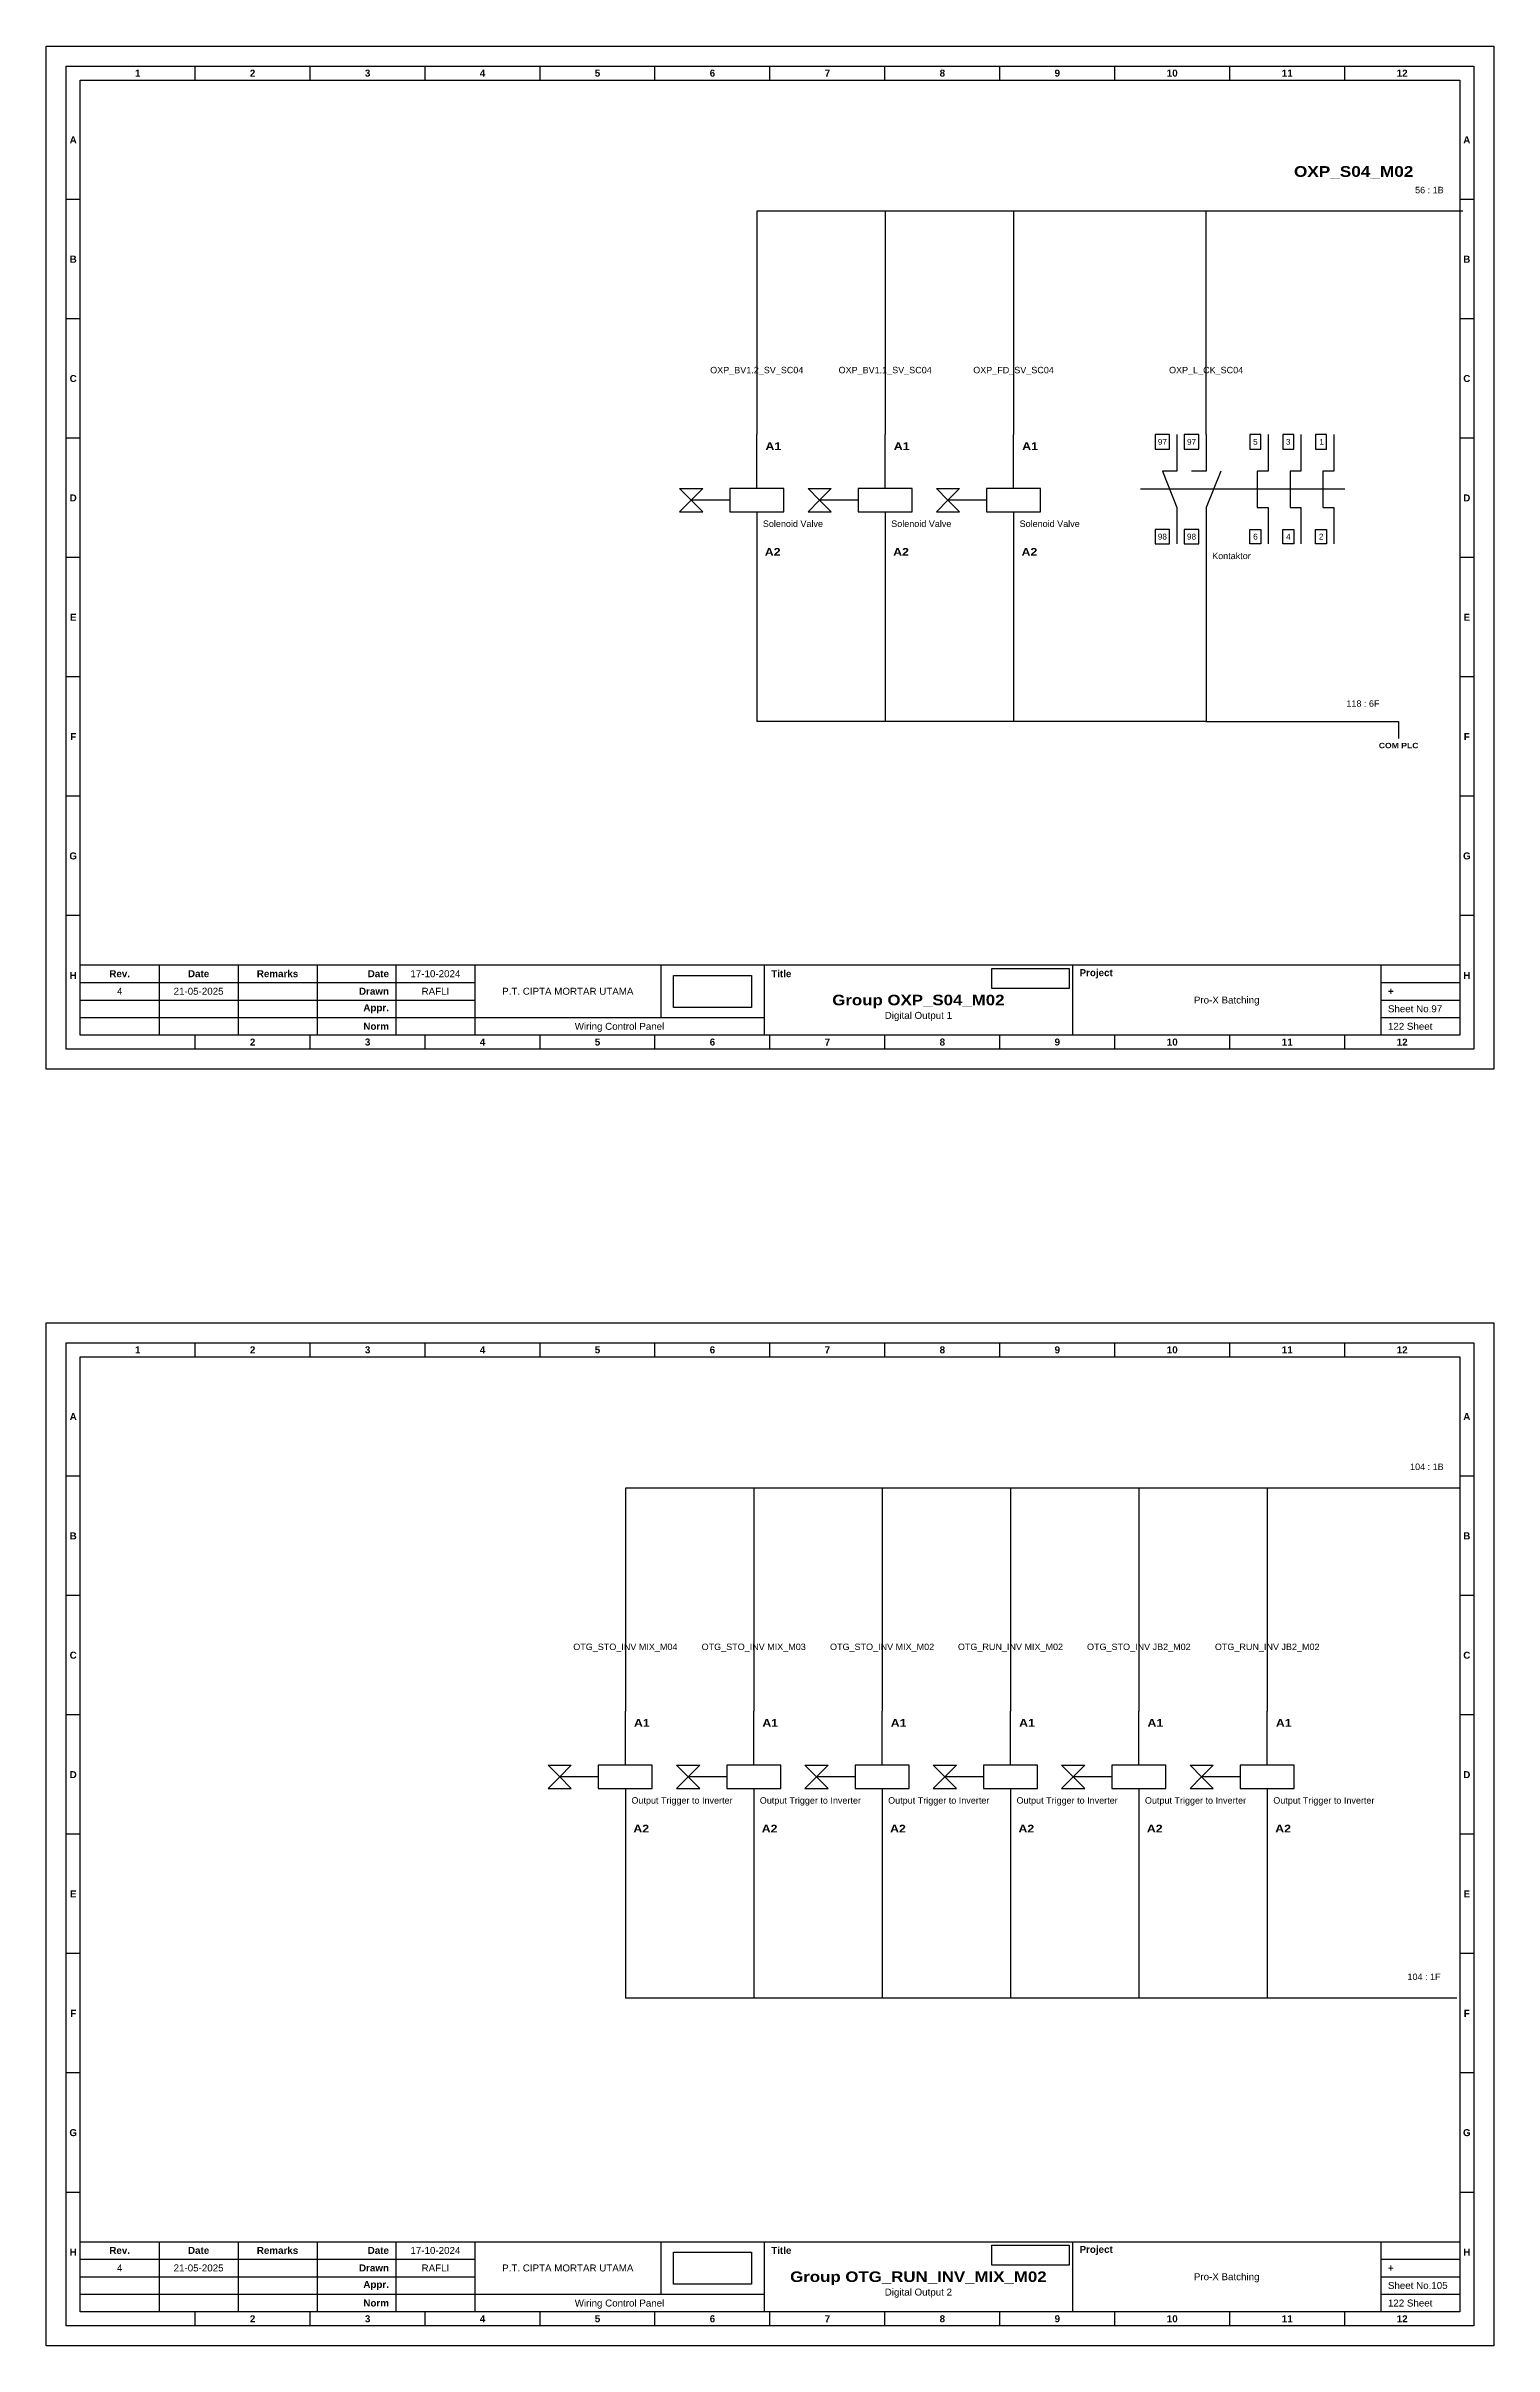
# Model space of a CAD drawing. Header units: centimetres. Extents: x 629 to 3405, y 1037 to 2279.
# Drawn here: x 1562.4 to 1831.7, y 1037.4 to 1465.4 of the extents above; entities that cross this region are included whole.
import ezdxf
from ezdxf.enums import TextEntityAlignment as Align

# ---------------------------------------------------------------- set-up
doc = ezdxf.new("R2010")
doc.units = ezdxf.units.CM
doc.header["$MEASUREMENT"] = 0
doc.styles.add('Bold', font='ariblk.ttf', dxfattribs={"height": 25.4})
doc.styles.get("Standard").update_dxf_attribs({"font": 'arial.ttf'})
picture_1 = doc.add_image_def('image1.png', size_in_pixel=(2048, 847))
picture_2 = doc.add_image_def('image2.png', size_in_pixel=(2092, 542))

msp = doc.modelspace()

# ---------------------------------------------------------------- texts
at = {"ltscale": 500, "style": 'Bold'}
msp.add_text('OXP_S04_M02', height=2, dxfattribs=at).set_placement((1794.52, 1441.01))
at = {"ltscale": 500}
for s, p in [('56 : 1B', (1822.37, 1437.6, -2)), ('118 : 6F', (1810.43, 1342.04)), ('104 : 1B', (1822.37, 1200.03, -2)), ('104 : 1F', (1821.79, 1105.12, -2))]:
    msp.add_text(s, height=1.2, dxfattribs=at).set_placement(p, align=Align.BOTTOM_RIGHT)
at = {"ltscale": 50}
for s, p in [('OXP_BV1.2_SV_SC04', (1694.6, 1405.06)), ('OXP_BV1.1_SV_SC04', (1718.48, 1405.06)), ('OXP_FD_SV_SC04', (1742.36, 1405.06)), ('OXP_L_CK_SC04', (1778.18, 1405.06)), ('OTG_STO_INV MIX_M04', (1670.15, 1167.48)), ('OTG_STO_INV MIX_M03', (1694.03, 1167.48)), ('OTG_STO_INV MIX_M02', (1717.91, 1167.48)), ('OTG_RUN_INV MIX_M02', (1741.79, 1167.48)), ('OTG_STO_INV JB2_M02', (1765.67, 1167.48)), ('OTG_RUN_INV JB2_M02', (1789.55, 1167.48))]:
    msp.add_text(s, height=1.2, dxfattribs=at).set_placement(p, align=Align.MIDDLE_CENTER)
at = {"ltscale": 500, "style": 'Bold'}
for p in [(1699.14, 1391.62), (1723.02, 1391.62), (1746.9, 1391.62), (1674.69, 1154.05), (1698.57, 1154.05), (1722.45, 1154.05), (1746.33, 1154.05), (1770.21, 1154.05), (1794.09, 1154.05)]:
    msp.add_text('A1', height=1.436, dxfattribs=at).set_placement(p, align=Align.TOP_RIGHT)
at = {"ltscale": 500}
for s, height, p in [('97', 1.085, (1770.05, 1391.7)), ('97', 1.085, (1775.48, 1391.7)), ('5', 1.09, (1787.34, 1391.7)), ('3', 1.09, (1793.45, 1391.7)), ('1', 1.09, (1799.67, 1391.7)), ('98', 1.085, (1770.05, 1374.06)), ('98', 1.085, (1775.47, 1374.06)), ('6', 1.09, (1787.36, 1374.06)), ('4', 1.09, (1793.5, 1374.06)), ('2', 1.09, (1799.59, 1374.06))]:
    msp.add_text(s, height=height, dxfattribs=at).set_placement(p, align=Align.MIDDLE_CENTER)
at = {"ltscale": 50}
for s, p in [('Solenoid Valve', (1695.73, 1375.51)), ('Solenoid Valve', (1719.61, 1375.51)), ('Solenoid Valve', (1743.49, 1375.51)), ('Kontaktor', (1779.31, 1369.52)), ('Output Trigger to Inverter', (1671.28, 1137.94)), ('Output Trigger to Inverter', (1695.16, 1137.94)), ('Output Trigger to Inverter', (1719.04, 1137.94)), ('Output Trigger to Inverter', (1742.92, 1137.94)), ('Output Trigger to Inverter', (1766.8, 1137.94)), ('Output Trigger to Inverter', (1790.68, 1137.94))]:
    msp.add_text(s, height=1.2, dxfattribs=at).set_placement(p, align=Align.BOTTOM_LEFT)
at = {"ltscale": 500, "style": 'Bold'}
for p in [(1699.02, 1370.08), (1722.9, 1370.08), (1746.78, 1370.08), (1674.57, 1132.51), (1698.45, 1132.51), (1722.33, 1132.51), (1746.21, 1132.51), (1770.09, 1132.51), (1793.97, 1132.51)]:
    msp.add_text('A2', height=1.436, dxfattribs=at).set_placement(p, align=Align.BOTTOM_RIGHT)
at = {"ltscale": 50, "style": 'Bold'}
msp.add_text('COM PLC', height=1, dxfattribs=at).set_placement((1813.99, 1335.69), align=Align.TOP_CENTER)

# ---------------------------------------------------------------- blocks, each defined once
blk = doc.blocks.new('KOP MU PROJECT')
at = {"color": 6, "ltscale": 50}
for p, q in [((27.74, 184.05), (27.74, 186.66)), ((49.13, 184.05), (49.13, 186.66)), ((70.51, 184.05), (70.51, 186.66)), ((91.89, 184.05), (91.89, 186.66)), ((113.27, 184.05), (113.27, 186.66)), ((134.66, 184.05), (134.66, 186.66)), ((156.04, 184.05), (156.04, 186.66)), ((177.42, 184.05), (177.42, 186.66)), ((198.8, 184.05), (198.8, 186.66)), ((220.19, 184.05), (220.19, 186.66)), ((241.57, 184.05), (241.57, 186.66)), ((6.36, 161.84), (3.75, 161.84)), ((265.59, 161.84), (262.98, 161.84)), ((6.36, 139.63), (3.75, 139.63)), ((265.59, 139.63), (262.98, 139.63)), ((6.36, 117.42), (3.75, 117.42)), ((265.59, 117.42), (262.98, 117.42)), ((6.36, 95.22), (3.75, 95.22)), ((265.59, 95.22), (262.98, 95.22)), ((6.36, 73.01), (3.75, 73.01)), ((265.59, 73.01), (262.98, 73.01)), ((6.36, 50.8), (3.75, 50.8)), ((265.59, 50.8), (262.98, 50.8)), ((6.36, 28.59), (3.75, 28.59)), ((265.59, 28.59), (262.98, 28.59)), ((27.74, 3.75), (27.74, 6.36)), ((49.13, 3.75), (49.13, 6.36)), ((70.51, 3.75), (70.51, 6.36)), ((91.89, 3.75), (91.89, 6.36)), ((113.27, 3.75), (113.27, 6.36)), ((134.66, 3.75), (134.66, 6.36)), ((156.04, 3.75), (156.04, 6.36)), ((177.42, 3.75), (177.42, 6.36)), ((198.8, 3.75), (198.8, 6.36)), ((220.19, 3.75), (220.19, 6.36)), ((241.57, 3.75), (241.57, 6.36))]:
    blk.add_line(p, q, dxfattribs=at)
at = {"ltscale": 50}
for p, q in [((6.36, 19.41), (262.98, 19.41)), ((21.04, 19.41), (21.04, 6.36)), ((35.72, 19.41), (35.72, 6.36)), ((50.41, 19.41), (50.41, 6.36)), ((65.09, 19.41), (65.09, 6.36)), ((79.77, 19.41), (79.77, 6.36)), ((114.35, 19.41), (114.35, 9.62)), ((133.6, 19.41), (133.6, 6.36)), ((190.95, 19.41), (190.95, 6.36)), ((248.3, 19.41), (248.3, 6.36)), ((6.36, 16.15), (79.77, 16.15)), ((6.36, 12.89), (79.77, 12.89)), ((248.3, 16.15), (262.98, 16.15)), ((248.3, 12.89), (262.98, 12.89)), ((6.36, 9.62), (133.6, 9.62)), ((248.3, 9.62), (262.98, 9.62))]:
    blk.add_line(p, q, dxfattribs=at)
at = {"color": 1, "ltscale": 50}
blk.add_lwpolyline([(269.34, 0), (0, 0), (0, 190.41), (269.34, 190.41)], close=True, dxfattribs=at)
at = {"color": 6, "ltscale": 50}
for points in [[(265.59, 3.75), (3.75, 3.75), (3.75, 186.66), (265.59, 186.66)], [(262.98, 6.36), (6.36, 6.36), (6.36, 184.05), (262.98, 184.05)]]:
    blk.add_lwpolyline(points, close=True, dxfattribs=at)
at = {"ltscale": 50, "char_height": 1.305, "attachment_point": 4}
for s, width, heights, insert in [('\\pxqc;{\\fArial|b1|i0|c0|p34;1}', 21.3825, [2.51], (6.36, 185.36)), ('\\pxqc;{\\fArial|b1|i0|c0|p34;2}', 21.3825, [2.51], (27.74, 185.36)), ('\\pxqc;{\\fArial|b1|i0|c0|p34;3}', 21.3825, [2.51], (49.13, 185.36)), ('\\pxqc;{\\fArial|b1|i0|c0|p34;4}', 21.3825, [2.51], (70.51, 185.36)), ('\\pxqc;{\\fArial|b1|i0|c0|p34;5}', 21.3825, [2.51], (91.89, 185.36)), ('\\pxqc;{\\fArial|b1|i0|c0|p34;6}', 21.3825, [2.51], (113.27, 185.36)), ('\\pxqc;{\\fArial|b1|i0|c0|p34;7}', 21.3825, [2.51], (134.66, 185.36)), ('\\pxqc;{\\fArial|b1|i0|c0|p34;8}', 21.3825, [2.51], (156.04, 185.36)), ('\\pxqc;{\\fArial|b1|i0|c0|p34;9}', 21.3825, [2.51], (177.42, 185.36)), ('\\pxqc;{\\fArial|b1|i0|c0|p34;10}', 21.3825, [2.51], (198.8, 185.36)), ('\\pxqc;{\\fArial|b1|i0|c0|p34;11}', 21.3825, [2.51], (220.19, 185.36)), ('\\pxqc;{\\fArial|b1|i0|c0|p34;12}', 21.3825, [2.51], (241.57, 185.36)), ('\\pxqc;{\\fArial|b1|i0|c0|p34;A}', 2.61, [2.51], (3.75, 172.95)), ('\\pxqc;{\\fArial|b1|i0|c0|p34;A}', 2.61, [2.51], (262.98, 172.95)), ('\\pxqc;{\\fArial|b1|i0|c0|p34;B}', 2.61, [2.51], (3.75, 150.74)), ('\\pxqc;{\\fArial|b1|i0|c0|p34;B}', 2.61, [2.51], (262.98, 150.74)), ('\\pxqc;{\\fArial|b1|i0|c0|p34;C}', 2.61, [2.51], (3.75, 128.53)), ('\\pxqc;{\\fArial|b1|i0|c0|p34;C}', 2.61, [2.51], (262.98, 128.53)), ('\\pxqc;{\\fArial|b1|i0|c0|p34;D}', 2.61, [2.51], (3.75, 106.32)), ('\\pxqc;{\\fArial|b1|i0|c0|p34;D}', 2.61, [2.51], (262.98, 106.32)), ('\\pxqc;{\\fArial|b1|i0|c0|p34;E}', 2.61, [2.51], (3.75, 84.11)), ('\\pxqc;{\\fArial|b1|i0|c0|p34;E}', 2.61, [2.51], (262.98, 84.11)), ('\\pxqc;{\\fArial|b1|i0|c0|p34;F}', 2.61, [2.51], (3.75, 61.9)), ('\\pxqc;{\\fArial|b1|i0|c0|p34;F}', 2.61, [2.51], (262.98, 61.9)), ('\\pxqc;{\\fArial|b1|i0|c0|p34;G}', 2.61, [2.51], (3.75, 39.69)), ('\\pxqc;{\\fArial|b1|i0|c0|p34;G}', 2.61, [2.51], (262.98, 39.69)), ('\\pxqc;{\\fArial|b1|i0|c0|p34;H}', 2.61, [2.51], (3.75, 17.47)), ('\\pxqc;{\\fArial|b1|i0|c0|p34;Rev.}', 14.6811, [2.88], (6.36, 17.78)), ('\\pxqc;{\\fArial|b1|i0|c0|p34;Date}', 14.6811, [2.88], (21.04, 17.78)), ('\\pxqc;{\\fArial|b1|i0|c0|p34;Remarks}', 14.6811, [2.88], (35.72, 17.78)), ('\\pxqr;{\\fArial|b1|i0|c0|p34;Date}', 13.3761, [2.88], (50.41, 17.78)), ('\\pxql;{\\fArial|b1|i0|c0|p34;Title}', 50.2419, [2.88], (134.9, 17.78)), ('\\pxql;{\\fArial|b1|i0|c0|p34;Project}', 50.2419, [2.88], (192.25, 17.78)), ('\\pxqc;{\\fArial|b1|i0|c0|p34;H}', 2.61, [2.51], (262.98, 17.47)), ('\\pxqr;{\\fArial|b1|i0|c0|p34;Drawn}', 13.3761, [2.88], (50.41, 14.52)), ('\\pxql;{\\fArial|b1|i0|c0|p34;+}', 14.6811, [2.88], (249.61, 14.52)), ('\\pxqr;{\\fArial|b1|i0|c0|p34;Appr.}', 13.3761, [2.88], (50.41, 11.26)), ('\\pxqr;{\\fArial|b1|i0|c0|p34;Norm}', 13.3761, [2.88], (50.41, 7.99)), ('\\pxqc;{\\fArial|b1|i0|c0|p34;2}', 21.3825, [2.51], (27.74, 5.06)), ('\\pxqc;{\\fArial|b1|i0|c0|p34;3}', 21.3825, [2.51], (49.13, 5.06)), ('\\pxqc;{\\fArial|b1|i0|c0|p34;4}', 21.3825, [2.51], (70.51, 5.06)), ('\\pxqc;{\\fArial|b1|i0|c0|p34;5}', 21.3825, [2.51], (91.89, 5.06)), ('\\pxqc;{\\fArial|b1|i0|c0|p34;6}', 21.3825, [2.51], (113.27, 5.06)), ('\\pxqc;{\\fArial|b1|i0|c0|p34;7}', 21.3825, [2.51], (134.66, 5.06)), ('\\pxqc;{\\fArial|b1|i0|c0|p34;8}', 21.3825, [2.51], (156.04, 5.06)), ('\\pxqc;{\\fArial|b1|i0|c0|p34;9}', 21.3825, [2.51], (177.42, 5.06)), ('\\pxqc;{\\fArial|b1|i0|c0|p34;10}', 21.3825, [2.51], (198.8, 5.06)), ('\\pxqc;{\\fArial|b1|i0|c0|p34;11}', 21.3825, [2.51], (220.19, 5.06)), ('\\pxqc;{\\fArial|b1|i0|c0|p34;12}', 21.3825, [2.51], (241.57, 5.06))]:
    blk.add_mtext_dynamic_manual_height_columns(s, width=width, gutter_width=0.0326, heights=heights, dxfattribs=dict(at, insert=insert))
at = {"ltscale": 50}
for tag, p in [('DATECREATED', (72.43, 17.78)), ('REV', (13.7, 14.52)), ('REVDATE', (28.38, 14.52)), ('REMARKS', (43.06, 14.52)), ('DRAWN', (72.43, 14.52)), ('COMPANY', (97.06, 14.52)), ('PROJECT', (219.62, 12.89)), ('NORM', (72.43, 7.99)), ('APPR', (72.43, 11.26)), ('DRAWINGCATEGORY', (106.68, 7.99)), ('DESCRIPTION', (162.27, 10.03))]:
    blk.add_attdef(tag, text='', height=1.3, dxfattribs=at).set_placement(p, align=Align.MIDDLE_CENTER)
at = {"ltscale": 50, "style": 'Bold'}
blk.add_attdef('TITLE', text='', height=1.96, dxfattribs=at).set_placement((162.27, 12.89), align=Align.MIDDLE_CENTER)
at = {"ltscale": 50}
for tag, p in [('TOTALSHEET', (249.61, 7.99)), ('SHEETNUMBER', (249.61, 11.26))]:
    blk.add_attdef(tag, text='', height=1.3, dxfattribs=at).set_placement(p, align=Align.MIDDLE_LEFT)
image = blk.add_image(picture_1, insert=(116.72, 11.48), size_in_units=(14.5, 6), dxfattribs=at)
image.dxf.flags = 15
image = blk.add_image(picture_2, insert=(175.94, 15.04), size_in_units=(14.36, 3.72), dxfattribs=at)
image.dxf.flags = 15

# ---------------------------------------------------------------- linework, layer by layer
at = {"color": 146, "ltscale": 50, "true_color": 0x105689}
for p, q in [((1694.6, 1434.6), (1694.6, 1393.06)), ((1706.54, 1434.6), (1694.6, 1434.6)), ((1730.42, 1434.6), (1706.54, 1434.6)), ((1718.48, 1434.6), (1718.48, 1393.06)), ((1754.3, 1434.6), (1730.42, 1434.6)), ((1742.36, 1434.6), (1742.36, 1393.06)), ((1778.18, 1434.6), (1754.3, 1434.6)), ((1778.18, 1393.06), (1778.18, 1434.6)), ((1802.06, 1434.6), (1778.18, 1434.6)), ((1825.94, 1434.6), (1802.06, 1434.6)), ((1778.18, 1372.71), (1778.18, 1339.69)), ((1694.6, 1368.65), (1694.6, 1339.69)), ((1718.48, 1368.65), (1718.48, 1339.69)), ((1742.36, 1368.96), (1742.36, 1339.69)), ((1730.34, 1339.69), (1694.6, 1339.69)), ((1778.14, 1339.69), (1730.34, 1339.69)), ((1730.34, 1339.69), (1730.34, 1339.69)), ((1778.14, 1339.69), (1814, 1339.69)), ((1814, 1339.69), (1814, 1336.49)), ((1694.03, 1197.03), (1670.15, 1197.03)), ((1670.15, 1197.03), (1670.15, 1155.48)), ((1694.03, 1197.03), (1694.03, 1155.48)), ((1705.97, 1197.03), (1694.03, 1197.03)), ((1729.85, 1197.03), (1705.97, 1197.03)), ((1717.91, 1197.03), (1717.91, 1155.48)), ((1753.73, 1197.03), (1729.85, 1197.03)), ((1741.79, 1197.03), (1741.79, 1155.48)), ((1777.61, 1197.03), (1753.73, 1197.03)), ((1765.67, 1197.03), (1765.67, 1155.48)), ((1801.49, 1197.03), (1777.61, 1197.03)), ((1789.55, 1197.03), (1789.55, 1155.48)), ((1825.37, 1197.03), (1801.49, 1197.03)), ((1670.15, 1131.07), (1670.15, 1102.12)), ((1694.03, 1131.07), (1694.03, 1102.12)), ((1717.91, 1131.07), (1717.91, 1102.12)), ((1741.79, 1131.38), (1741.79, 1102.12)), ((1765.67, 1131.07), (1765.67, 1102.12)), ((1789.55, 1131.38), (1789.55, 1102.12)), ((1694.03, 1102.12), (1670.15, 1102.12)), ((1729.77, 1102.12), (1694.03, 1102.12)), ((1824.79, 1102.12), (1729.77, 1102.12)), ((1729.77, 1102.12), (1729.77, 1102.12))]:
    msp.add_line(p, q, dxfattribs=at)
at = {"ltscale": 50}
for p, q in [((1694.6, 1383), (1694.6, 1393.06)), ((1718.48, 1383), (1718.48, 1393.06)), ((1742.36, 1383), (1742.36, 1393.06)), ((1772.76, 1393.06), (1772.76, 1386.27)), ((1778.18, 1393.06), (1778.18, 1386.27)), ((1803.96, 1382.88), (1765.97, 1382.88)), ((1689.58, 1380.85), (1682.4, 1380.85)), ((1694.6, 1378.7), (1694.6, 1368.65)), ((1713.46, 1380.85), (1706.28, 1380.85)), ((1718.48, 1378.7), (1718.48, 1368.65)), ((1737.34, 1380.85), (1730.16, 1380.85)), ((1742.36, 1378.7), (1742.36, 1368.65)), ((1772.76, 1379.49), (1772.76, 1372.71)), ((1778.18, 1379.49), (1778.18, 1372.71)), ((1670.15, 1145.43), (1670.15, 1155.48)), ((1694.03, 1145.43), (1694.03, 1155.48)), ((1717.91, 1145.43), (1717.91, 1155.48)), ((1741.79, 1145.43), (1741.79, 1155.48)), ((1765.67, 1145.43), (1765.67, 1155.48)), ((1789.55, 1145.43), (1789.55, 1155.48)), ((1665.12, 1143.28), (1657.94, 1143.28)), ((1689, 1143.28), (1681.82, 1143.28)), ((1712.88, 1143.28), (1705.7, 1143.28)), ((1736.76, 1143.28), (1729.58, 1143.28)), ((1760.64, 1143.28), (1753.46, 1143.28)), ((1784.52, 1143.28), (1777.34, 1143.28)), ((1670.15, 1141.12), (1670.15, 1131.07)), ((1694.03, 1141.12), (1694.03, 1131.07)), ((1717.91, 1141.12), (1717.91, 1131.07)), ((1741.79, 1141.12), (1741.79, 1131.07)), ((1765.67, 1141.12), (1765.67, 1131.07)), ((1789.55, 1141.12), (1789.55, 1131.07))]:
    msp.add_line(p, q, dxfattribs=at)
for points in [[(1771.4, 1393.06), (1768.69, 1393.06), (1768.69, 1390.34), (1771.4, 1390.34)], [(1776.83, 1393.06), (1774.11, 1393.06), (1774.11, 1390.34), (1776.83, 1390.34)], [(1788.36, 1393.06), (1786.32, 1393.06), (1786.32, 1390.34), (1788.36, 1390.34)], [(1794.47, 1393.06), (1792.43, 1393.06), (1792.43, 1390.34), (1794.47, 1390.34)], [(1800.57, 1393.06), (1798.54, 1393.06), (1798.54, 1390.34), (1800.57, 1390.34)], [(1682.4, 1380.85), (1680.25, 1383), (1684.55, 1383)], [(1699.63, 1383), (1689.58, 1383), (1689.58, 1378.7), (1699.63, 1378.7)], [(1706.28, 1380.85), (1704.13, 1383), (1708.43, 1383)], [(1723.51, 1383), (1713.46, 1383), (1713.46, 1378.7), (1723.51, 1378.7)], [(1730.16, 1380.85), (1728.01, 1383), (1732.31, 1383)], [(1747.39, 1383), (1737.34, 1383), (1737.34, 1378.7), (1747.39, 1378.7)], [(1682.4, 1380.85), (1680.25, 1378.7), (1684.55, 1378.7)], [(1706.28, 1380.85), (1704.13, 1378.7), (1708.43, 1378.7)], [(1730.16, 1380.85), (1728.01, 1378.7), (1732.31, 1378.7)], [(1771.4, 1375.42), (1768.69, 1375.42), (1768.69, 1372.71), (1771.4, 1372.71)], [(1776.83, 1375.42), (1774.11, 1375.42), (1774.11, 1372.71), (1776.83, 1372.71)], [(1788.36, 1372.71), (1786.32, 1372.71), (1786.32, 1375.42), (1788.36, 1375.42)], [(1794.47, 1372.71), (1792.43, 1372.71), (1792.43, 1375.42), (1794.47, 1375.42)], [(1800.57, 1372.71), (1798.54, 1372.71), (1798.54, 1375.42), (1800.57, 1375.42)], [(1657.94, 1143.28), (1655.79, 1145.43), (1660.1, 1145.43)], [(1657.94, 1143.28), (1655.79, 1141.12), (1660.1, 1141.12)], [(1675.17, 1145.43), (1665.12, 1145.43), (1665.12, 1141.12), (1675.17, 1141.12)], [(1681.82, 1143.28), (1679.67, 1145.43), (1683.98, 1145.43)], [(1681.82, 1143.28), (1679.67, 1141.12), (1683.98, 1141.12)], [(1699.05, 1145.43), (1689, 1145.43), (1689, 1141.12), (1699.05, 1141.12)], [(1705.7, 1143.28), (1703.55, 1145.43), (1707.86, 1145.43)], [(1705.7, 1143.28), (1703.55, 1141.12), (1707.86, 1141.12)], [(1722.93, 1145.43), (1712.88, 1145.43), (1712.88, 1141.12), (1722.93, 1141.12)], [(1729.58, 1143.28), (1727.43, 1145.43), (1731.74, 1145.43)], [(1729.58, 1143.28), (1727.43, 1141.12), (1731.74, 1141.12)], [(1746.81, 1145.43), (1736.76, 1145.43), (1736.76, 1141.12), (1746.81, 1141.12)], [(1753.46, 1143.28), (1751.31, 1145.43), (1755.62, 1145.43)], [(1753.46, 1143.28), (1751.31, 1141.12), (1755.62, 1141.12)], [(1770.69, 1145.43), (1760.64, 1145.43), (1760.64, 1141.12), (1770.69, 1141.12)], [(1777.34, 1143.28), (1775.19, 1145.43), (1779.5, 1145.43)], [(1777.34, 1143.28), (1775.19, 1141.12), (1779.5, 1141.12)], [(1794.57, 1145.43), (1784.52, 1145.43), (1784.52, 1141.12), (1794.57, 1141.12)]]:
    msp.add_lwpolyline(points, close=True, dxfattribs=at)
at = {"color": 1, "ltscale": 50}
for points in [[(1789.72, 1393.06), (1789.72, 1386.27), (1787.68, 1386.27), (1787.68, 1379.49), (1789.72, 1379.49), (1789.72, 1372.71)], [(1795.82, 1393.06), (1795.82, 1386.27), (1793.79, 1386.27), (1793.79, 1379.49), (1795.82, 1379.49), (1795.82, 1372.71)], [(1801.93, 1393.06), (1801.93, 1386.27), (1799.89, 1386.27), (1799.89, 1379.49), (1801.93, 1379.49), (1801.93, 1372.71)]]:
    msp.add_lwpolyline(points, dxfattribs=at)
at = {"ltscale": 50}
for points in [[(1772.76, 1386.27), (1770.04, 1386.27), (1772.76, 1379.49)], [(1778.18, 1386.27), (1775.47, 1386.27)], [(1780.9, 1386.27), (1778.18, 1379.49)]]:
    msp.add_lwpolyline(points, dxfattribs=at)

# ---------------------------------------------------------------- block references
for p, values in [((1562.39, 1274.95), {'DESCRIPTION': 'Digital Output 1', 'TITLE': 'Group OXP_S04_M02', 'PROJECT': 'Pro-X Batching', 'COMPANY': 'P.T. CIPTA MORTAR UTAMA', 'DRAWINGCATEGORY': 'Wiring Control Panel', 'DRAWN': 'RAFLI', 'DATECREATED': '17-10-2024', 'REVDATE': '21-05-2025', 'REV': '4', 'SHEETNUMBER': 'Sheet No.97', 'TOTALSHEET': '122 Sheet'}), ((1562.39, 1037.38), {'DESCRIPTION': 'Digital Output 2', 'TITLE': 'Group OTG_RUN_INV_MIX_M02', 'PROJECT': 'Pro-X Batching', 'COMPANY': 'P.T. CIPTA MORTAR UTAMA', 'DRAWINGCATEGORY': 'Wiring Control Panel', 'DRAWN': 'RAFLI', 'DATECREATED': '17-10-2024', 'REVDATE': '21-05-2025', 'REV': '4', 'SHEETNUMBER': 'Sheet No.105', 'TOTALSHEET': '122 Sheet'})]:
    msp.add_blockref('KOP MU PROJECT', p).add_auto_attribs(values)

msp.set_redraw_order([(e.dxf.handle, doc.entitydb.next_handle()) for e in msp.query("TEXT MTEXT ATTDEF DIMENSION ARC_DIMENSION")])  # texts and dimensions are drawn at this point

doc.saveas('drawing.dxf')
